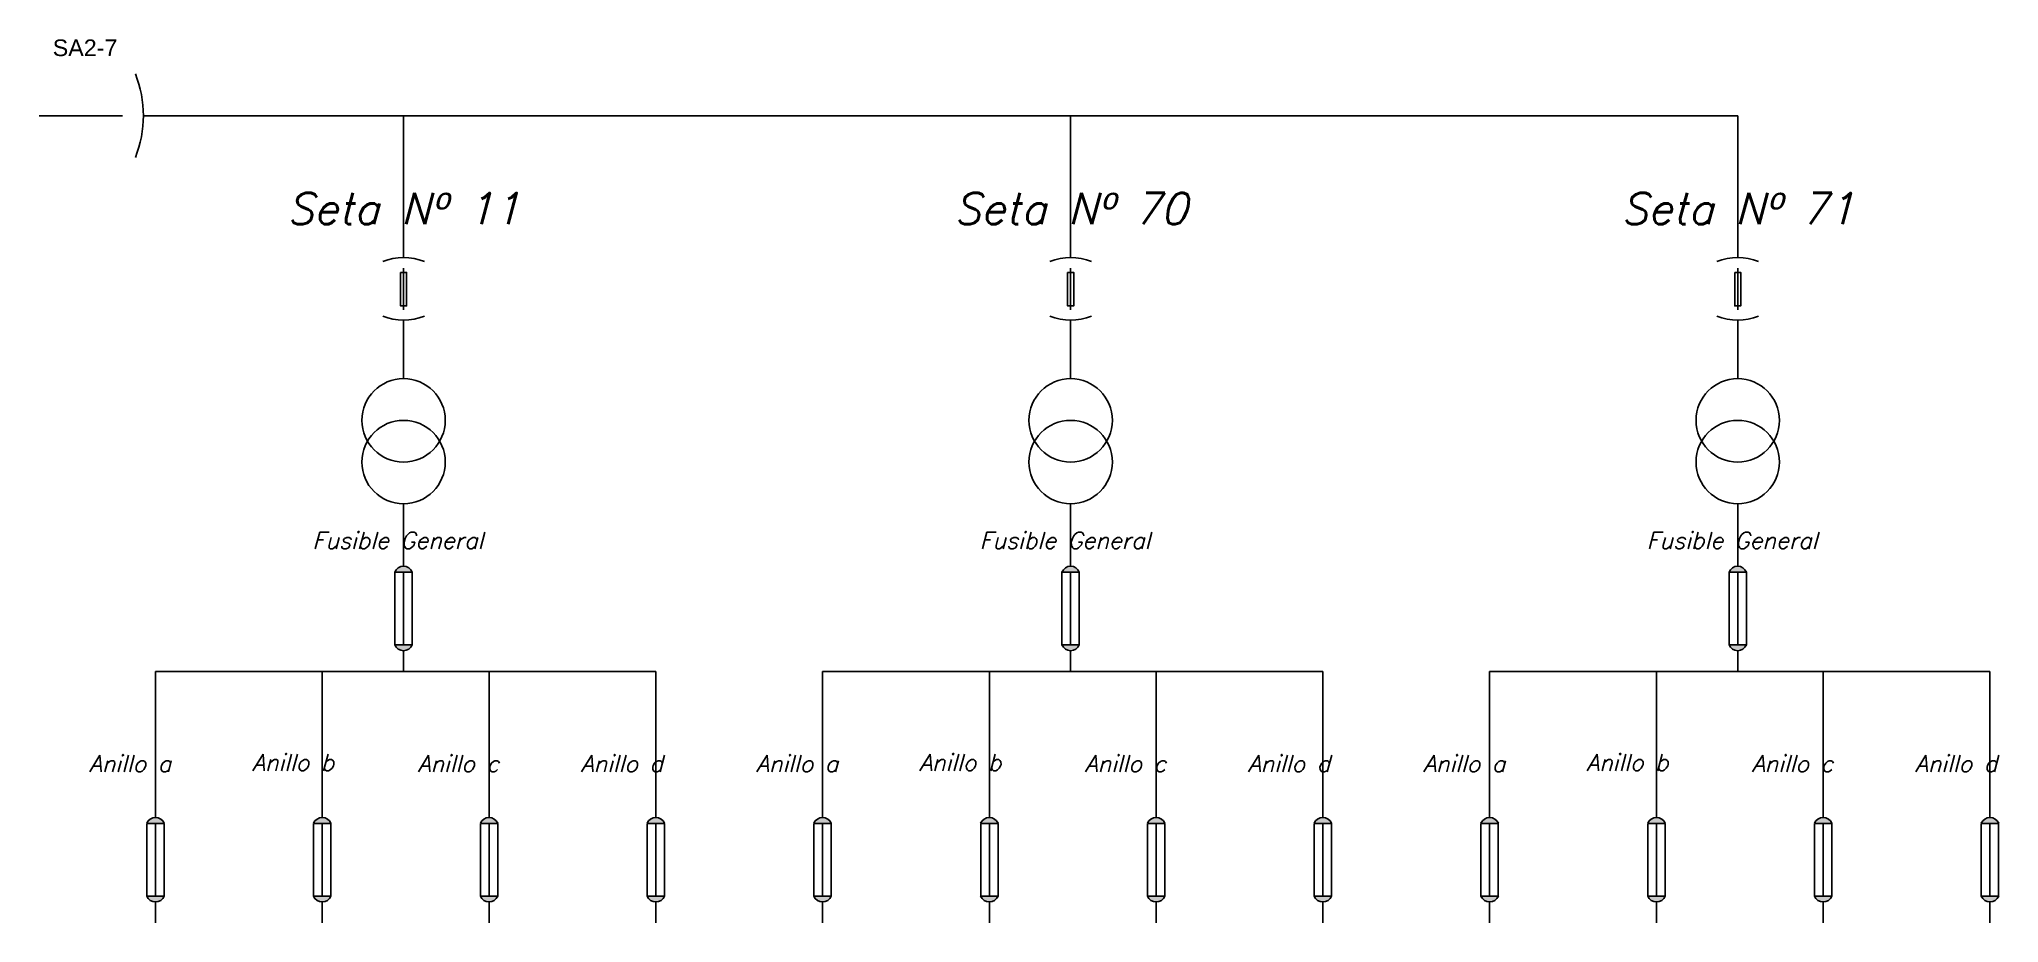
# Model space of a CAD drawing. Header units: millimetres. Extents: x 1875 to 17546, y 2661 to 4631.
# Drawn here: x 9269.4 to 9739.4, y 3352 to 3564 of the extents above; entities that cross this region are included whole.
import ezdxf

# ---------------------------------------------------------------- set-up
doc = ezdxf.new("R2010")
doc.units = ezdxf.units.MM
doc.styles.add('IRAM', font='ROMANS.SHX', dxfattribs={"oblique": 15, "height": 2.5})
doc.styles.get("Standard").update_dxf_attribs({"font": 'arial.ttf'})

msp = doc.modelspace()

# ---------------------------------------------------------------- texts
at = {"insert": (9272.61, 3563.9), "char_height": 4, "attachment_point": 1}
msp.add_mtext_dynamic_manual_height_columns('SA2-7', width=28.8575, gutter_width=12.5, heights=[0], dxfattribs=at)
at = {"attachment_point": 1, "style": 'IRAM'}
for s, width, gutter_width, heights, insert, char_height in [('Seta Nº 11', 78.5185, 0, [7.76], (9328.77, 3527.07), 7.5), ('Seta Nº 70', 78.5185, 0, [7.76], (9488.77, 3527.07), 7.5), ('Seta Nº 71', 78.5185, 0, [7.76], (9648.77, 3527.07), 7.5), ('Fusible General ', 50.4157, 12.5, [0], (9334.91, 3445.75), 4), ('Fusible General ', 50.4157, 12.5, [0], (9494.91, 3445.75), 4), ('Fusible General ', 50.4157, 12.5, [0], (9654.91, 3445.75), 4), ('Anillo a', 29.4343, 12.5, [0], (9281.32, 3392.22), 4), ('Anillo b', 29.4343, 12.5, [0], (9320.45, 3392.5), 4), ('Anillo c', 29.4343, 12.5, [0], (9360.15, 3392.22), 4), ('Anillo d', 29.4343, 12.5, [0], (9399.28, 3392.22), 4), ('Anillo a', 29.4343, 12.5, [0], (9441.32, 3392.22), 4), ('Anillo b', 29.4343, 12.5, [0], (9480.45, 3392.5), 4), ('Anillo c', 29.4343, 12.5, [0], (9520.15, 3392.22), 4), ('Anillo d', 29.4343, 12.5, [0], (9559.28, 3392.22), 4), ('Anillo a', 29.4343, 12.5, [0], (9601.32, 3392.22), 4), ('Anillo b', 29.4343, 12.5, [0], (9640.45, 3392.5), 4), ('Anillo c', 29.4343, 12.5, [0], (9680.15, 3392.22), 4), ('Anillo d', 29.4343, 12.5, [0], (9719.28, 3392.22), 4)]:
    msp.add_mtext_dynamic_manual_height_columns(s, width=width, gutter_width=gutter_width, heights=heights, dxfattribs=dict(at, insert=insert, char_height=char_height))

# ---------------------------------------------------------------- hatches: boundary and pattern name
h = msp.add_hatch(color=256)
h.dxf.hatch_style = 1
h.paths.add_polyline_path([(9358.84, 3436.13, 0.672313), (9354.68, 3436.13)])
h.paths.add_polyline_path([(9358.84, 3418.67), (9354.68, 3418.67, 0.672313)])
h = msp.add_hatch(color=256)
h.dxf.hatch_style = 1
h.paths.add_polyline_path([(9518.84, 3436.13, 0.672313), (9514.68, 3436.13)])
h.paths.add_polyline_path([(9518.84, 3418.67), (9514.68, 3418.67, 0.672313)])
h = msp.add_hatch(color=256)
h.dxf.hatch_style = 1
h.paths.add_polyline_path([(9678.84, 3436.13, 0.672313), (9674.68, 3436.13)])
h.paths.add_polyline_path([(9678.84, 3418.67), (9674.68, 3418.67, 0.672313)])
h = msp.add_hatch(color=256)
h.dxf.hatch_style = 1
h.paths.add_polyline_path([(9299.34, 3375.87, 0.672313), (9295.18, 3375.87)])
h.paths.add_polyline_path([(9299.34, 3358.41), (9295.18, 3358.41, 0.672313)])
h = msp.add_hatch(color=256)
h.dxf.hatch_style = 1
h.paths.add_polyline_path([(9339.34, 3375.87, 0.672313), (9335.18, 3375.87)])
h.paths.add_polyline_path([(9339.34, 3358.41), (9335.18, 3358.41, 0.672313)])
h = msp.add_hatch(color=256)
h.dxf.hatch_style = 1
h.paths.add_polyline_path([(9379.34, 3375.87, 0.672313), (9375.18, 3375.87)])
h.paths.add_polyline_path([(9379.34, 3358.41), (9375.18, 3358.41, 0.672313)])
h = msp.add_hatch(color=256)
h.dxf.hatch_style = 1
h.paths.add_polyline_path([(9419.34, 3375.87, 0.672313), (9415.18, 3375.87)])
h.paths.add_polyline_path([(9419.34, 3358.41), (9415.18, 3358.41, 0.672313)])
h = msp.add_hatch(color=256)
h.dxf.hatch_style = 1
h.paths.add_polyline_path([(9459.34, 3375.87, 0.672313), (9455.18, 3375.87)])
h.paths.add_polyline_path([(9459.34, 3358.41), (9455.18, 3358.41, 0.672313)])
h = msp.add_hatch(color=256)
h.dxf.hatch_style = 1
h.paths.add_polyline_path([(9499.34, 3375.87, 0.672313), (9495.18, 3375.87)])
h.paths.add_polyline_path([(9499.34, 3358.41), (9495.18, 3358.41, 0.672313)])
h = msp.add_hatch(color=256)
h.dxf.hatch_style = 1
h.paths.add_polyline_path([(9539.34, 3375.87, 0.672313), (9535.18, 3375.87)])
h.paths.add_polyline_path([(9539.34, 3358.41), (9535.18, 3358.41, 0.672313)])
h = msp.add_hatch(color=256)
h.dxf.hatch_style = 1
h.paths.add_polyline_path([(9579.34, 3375.87, 0.672313), (9575.18, 3375.87)])
h.paths.add_polyline_path([(9579.34, 3358.41), (9575.18, 3358.41, 0.672313)])
h = msp.add_hatch(color=256)
h.dxf.hatch_style = 1
h.paths.add_polyline_path([(9619.34, 3375.87, 0.672313), (9615.18, 3375.87)])
h.paths.add_polyline_path([(9619.34, 3358.41), (9615.18, 3358.41, 0.672313)])
h = msp.add_hatch(color=256)
h.dxf.hatch_style = 1
h.paths.add_polyline_path([(9659.34, 3375.87, 0.672313), (9655.18, 3375.87)])
h.paths.add_polyline_path([(9659.34, 3358.41), (9655.18, 3358.41, 0.672313)])
h = msp.add_hatch(color=256)
h.dxf.hatch_style = 1
h.paths.add_polyline_path([(9699.34, 3375.87, 0.672313), (9695.18, 3375.87)])
h.paths.add_polyline_path([(9699.34, 3358.41), (9695.18, 3358.41, 0.672313)])
h = msp.add_hatch(color=256)
h.dxf.hatch_style = 1
h.paths.add_polyline_path([(9739.34, 3375.87, 0.672313), (9735.18, 3375.87)])
h.paths.add_polyline_path([(9739.34, 3358.41), (9735.18, 3358.41, 0.672313)])

# ---------------------------------------------------------------- linework, layer by layer
for p, q in [((9289.37, 3545.61), (9269.37, 3545.61)), ((9302.45, 3545.61), (9294.37, 3545.61)), ((9356.76, 3515.61), (9356.76, 3511.57)), ((9516.76, 3515.61), (9516.76, 3511.57)), ((9676.76, 3515.61), (9676.76, 3511.57)), ((9356.76, 3509.07), (9356.76, 3499.07)), ((9516.76, 3509.07), (9516.76, 3499.07)), ((9676.76, 3509.07), (9676.76, 3499.07)), ((9356.76, 3492.53), (9356.76, 3496.57)), ((9356.76, 3482.53), (9356.76, 3492.53)), ((9516.76, 3492.53), (9516.76, 3496.57)), ((9516.76, 3482.53), (9516.76, 3492.53)), ((9676.76, 3492.53), (9676.76, 3496.57)), ((9676.76, 3482.53), (9676.76, 3492.53)), ((9356.76, 3452.53), (9356.76, 3442.53)), ((9516.76, 3452.53), (9516.76, 3442.53)), ((9676.76, 3452.53), (9676.76, 3442.53)), ((9356.76, 3437.53), (9356.76, 3442.53)), ((9516.76, 3437.53), (9516.76, 3442.53)), ((9676.76, 3437.53), (9676.76, 3442.53)), ((9356.76, 3436.13), (9356.76, 3418.67)), ((9516.76, 3436.13), (9516.76, 3418.67)), ((9676.76, 3436.13), (9676.76, 3418.67)), ((9356.76, 3417.27), (9356.76, 3412.27)), ((9516.76, 3417.27), (9516.76, 3412.27)), ((9676.76, 3417.27), (9676.76, 3412.27)), ((9297.26, 3377.27), (9297.26, 3382.27)), ((9337.26, 3377.27), (9337.26, 3382.27)), ((9377.26, 3377.27), (9377.26, 3382.27)), ((9417.26, 3377.27), (9417.26, 3382.27)), ((9457.26, 3377.27), (9457.26, 3382.27)), ((9497.26, 3377.27), (9497.26, 3382.27)), ((9537.26, 3377.27), (9537.26, 3382.27)), ((9577.26, 3377.27), (9577.26, 3382.27)), ((9617.26, 3377.27), (9617.26, 3382.27)), ((9657.26, 3377.27), (9657.26, 3382.27)), ((9697.26, 3377.27), (9697.26, 3382.27)), ((9737.26, 3377.27), (9737.26, 3382.27)), ((9297.26, 3375.87), (9297.26, 3358.41)), ((9337.26, 3375.87), (9337.26, 3358.41)), ((9377.26, 3375.87), (9377.26, 3358.41)), ((9417.26, 3375.87), (9417.26, 3358.41)), ((9457.26, 3375.87), (9457.26, 3358.41)), ((9497.26, 3375.87), (9497.26, 3358.41)), ((9537.26, 3375.87), (9537.26, 3358.41)), ((9577.26, 3375.87), (9577.26, 3358.41)), ((9617.26, 3375.87), (9617.26, 3358.41)), ((9657.26, 3375.87), (9657.26, 3358.41)), ((9697.26, 3375.87), (9697.26, 3358.41)), ((9737.26, 3375.87), (9737.26, 3358.41)), ((9297.26, 3357.01), (9297.26, 3352.01)), ((9337.26, 3357.01), (9337.26, 3352.01)), ((9377.26, 3357.01), (9377.26, 3352.01)), ((9417.26, 3357.01), (9417.26, 3352.01)), ((9457.26, 3357.01), (9457.26, 3352.01)), ((9497.26, 3357.01), (9497.26, 3352.01)), ((9537.26, 3357.01), (9537.26, 3352.01)), ((9577.26, 3357.01), (9577.26, 3352.01)), ((9617.26, 3357.01), (9617.26, 3352.01)), ((9657.26, 3357.01), (9657.26, 3352.01)), ((9697.26, 3357.01), (9697.26, 3352.01)), ((9737.26, 3357.01), (9737.26, 3352.01))]:
    msp.add_line(p, q)
at = {"color": 244, "true_color": 0x991b1e}
for p, q in [((9302.45, 3545.61), (9356.76, 3545.61)), ((9356.76, 3545.61), (9356.76, 3515.61)), ((9356.76, 3545.61), (9436.76, 3545.61)), ((9436.76, 3545.61), (9516.76, 3545.61)), ((9516.76, 3545.61), (9516.76, 3515.61)), ((9516.76, 3545.61), (9676.76, 3545.61)), ((9676.76, 3545.61), (9676.76, 3525.61)), ((9676.76, 3545.61), (9676.76, 3515.61))]:
    msp.add_line(p, q, dxfattribs=at)
at = {"color": 1}
for p, q in [((9377.26, 3412.27), (9297.26, 3412.27)), ((9297.26, 3412.27), (9297.26, 3382.27)), ((9337.26, 3412.27), (9337.26, 3382.27)), ((9377.26, 3412.27), (9417.26, 3412.27)), ((9377.26, 3412.27), (9377.26, 3382.27)), ((9417.26, 3412.27), (9417.26, 3382.27)), ((9537.26, 3412.27), (9457.26, 3412.27)), ((9457.26, 3412.27), (9457.26, 3382.27)), ((9497.26, 3412.27), (9497.26, 3382.27)), ((9537.26, 3412.27), (9577.26, 3412.27)), ((9537.26, 3412.27), (9537.26, 3382.27)), ((9577.26, 3412.27), (9577.26, 3382.27)), ((9697.26, 3412.27), (9617.26, 3412.27)), ((9617.26, 3412.27), (9617.26, 3382.27)), ((9657.26, 3412.27), (9657.26, 3382.27)), ((9697.26, 3412.27), (9737.26, 3412.27)), ((9697.26, 3412.27), (9697.26, 3382.27)), ((9737.26, 3412.27), (9737.26, 3382.27))]:
    msp.add_line(p, q, dxfattribs=at)
for points in [[(9356.03, 3508.02), (9357.5, 3508.02), (9357.5, 3499.97), (9356.03, 3499.97)], [(9516.03, 3508.02), (9517.5, 3508.02), (9517.5, 3499.97), (9516.03, 3499.97)], [(9676.03, 3508.02), (9677.5, 3508.02), (9677.5, 3499.97), (9676.03, 3499.97)], [(9354.68, 3436.13), (9358.84, 3436.13), (9358.84, 3418.67), (9354.68, 3418.67)], [(9514.68, 3436.13), (9518.84, 3436.13), (9518.84, 3418.67), (9514.68, 3418.67)], [(9674.68, 3436.13), (9678.84, 3436.13), (9678.84, 3418.67), (9674.68, 3418.67)], [(9295.18, 3375.87), (9299.34, 3375.87), (9299.34, 3358.41), (9295.18, 3358.41)], [(9335.18, 3375.87), (9339.34, 3375.87), (9339.34, 3358.41), (9335.18, 3358.41)], [(9375.18, 3375.87), (9379.34, 3375.87), (9379.34, 3358.41), (9375.18, 3358.41)], [(9415.18, 3375.87), (9419.34, 3375.87), (9419.34, 3358.41), (9415.18, 3358.41)], [(9455.18, 3375.87), (9459.34, 3375.87), (9459.34, 3358.41), (9455.18, 3358.41)], [(9495.18, 3375.87), (9499.34, 3375.87), (9499.34, 3358.41), (9495.18, 3358.41)], [(9535.18, 3375.87), (9539.34, 3375.87), (9539.34, 3358.41), (9535.18, 3358.41)], [(9575.18, 3375.87), (9579.34, 3375.87), (9579.34, 3358.41), (9575.18, 3358.41)], [(9615.18, 3375.87), (9619.34, 3375.87), (9619.34, 3358.41), (9615.18, 3358.41)], [(9655.18, 3375.87), (9659.34, 3375.87), (9659.34, 3358.41), (9655.18, 3358.41)], [(9695.18, 3375.87), (9699.34, 3375.87), (9699.34, 3358.41), (9695.18, 3358.41)], [(9735.18, 3375.87), (9739.34, 3375.87), (9739.34, 3358.41), (9735.18, 3358.41)]]:
    msp.add_lwpolyline(points, close=True)
for centre in [(9356.76, 3472.53), (9516.76, 3472.53), (9676.76, 3472.53), (9356.76, 3462.53), (9516.76, 3462.53), (9676.76, 3462.53)]:
    msp.add_circle(centre, 10)
for centre, radius, start, end in [((9267.43, 3545.61), 26.94, 338.2103, 21.7897), ((9356.76, 3498.1), 13.47, 68.2103, 111.7897), ((9516.76, 3498.1), 13.47, 68.2103, 111.7897), ((9676.76, 3498.1), 13.47, 68.2103, 111.7897), ((9356.76, 3510.04), 13.47, 248.2103, 291.7897), ((9516.76, 3510.04), 13.47, 248.2103, 291.7897), ((9676.76, 3510.04), 13.47, 248.2103, 291.7897), ((9356.76, 3435.29), 2.25, 22.1731, 157.8269), ((9516.76, 3435.29), 2.25, 22.1731, 157.8269), ((9676.76, 3435.29), 2.25, 22.1731, 157.8269), ((9356.76, 3419.52), 2.25, 202.1731, 337.8269), ((9516.76, 3419.52), 2.25, 202.1731, 337.8269), ((9676.76, 3419.52), 2.25, 202.1731, 337.8269), ((9297.26, 3375.03), 2.25, 22.1731, 157.8269), ((9337.26, 3375.03), 2.25, 22.1731, 157.8269), ((9377.26, 3375.03), 2.25, 22.1731, 157.8269), ((9417.26, 3375.03), 2.25, 22.1731, 157.8269), ((9457.26, 3375.03), 2.25, 22.1731, 157.8269), ((9497.26, 3375.03), 2.25, 22.1731, 157.8269), ((9537.26, 3375.03), 2.25, 22.1731, 157.8269), ((9577.26, 3375.03), 2.25, 22.1731, 157.8269), ((9617.26, 3375.03), 2.25, 22.1731, 157.8269), ((9657.26, 3375.03), 2.25, 22.1731, 157.8269), ((9697.26, 3375.03), 2.25, 22.1731, 157.8269), ((9737.26, 3375.03), 2.25, 22.1731, 157.8269), ((9297.26, 3359.26), 2.25, 202.1731, 337.8269), ((9337.26, 3359.26), 2.25, 202.1731, 337.8269), ((9377.26, 3359.26), 2.25, 202.1731, 337.8269), ((9417.26, 3359.26), 2.25, 202.1731, 337.8269), ((9457.26, 3359.26), 2.25, 202.1731, 337.8269), ((9497.26, 3359.26), 2.25, 202.1731, 337.8269), ((9537.26, 3359.26), 2.25, 202.1731, 337.8269), ((9577.26, 3359.26), 2.25, 202.1731, 337.8269), ((9617.26, 3359.26), 2.25, 202.1731, 337.8269), ((9657.26, 3359.26), 2.25, 202.1731, 337.8269), ((9697.26, 3359.26), 2.25, 202.1731, 337.8269), ((9737.26, 3359.26), 2.25, 202.1731, 337.8269)]:
    msp.add_arc(centre, radius, start, end)

msp.set_redraw_order([(e.dxf.handle, doc.entitydb.next_handle()) for e in msp.query("TEXT MTEXT ATTDEF DIMENSION ARC_DIMENSION")])  # texts and dimensions are drawn at this point

doc.saveas('drawing.dxf')
